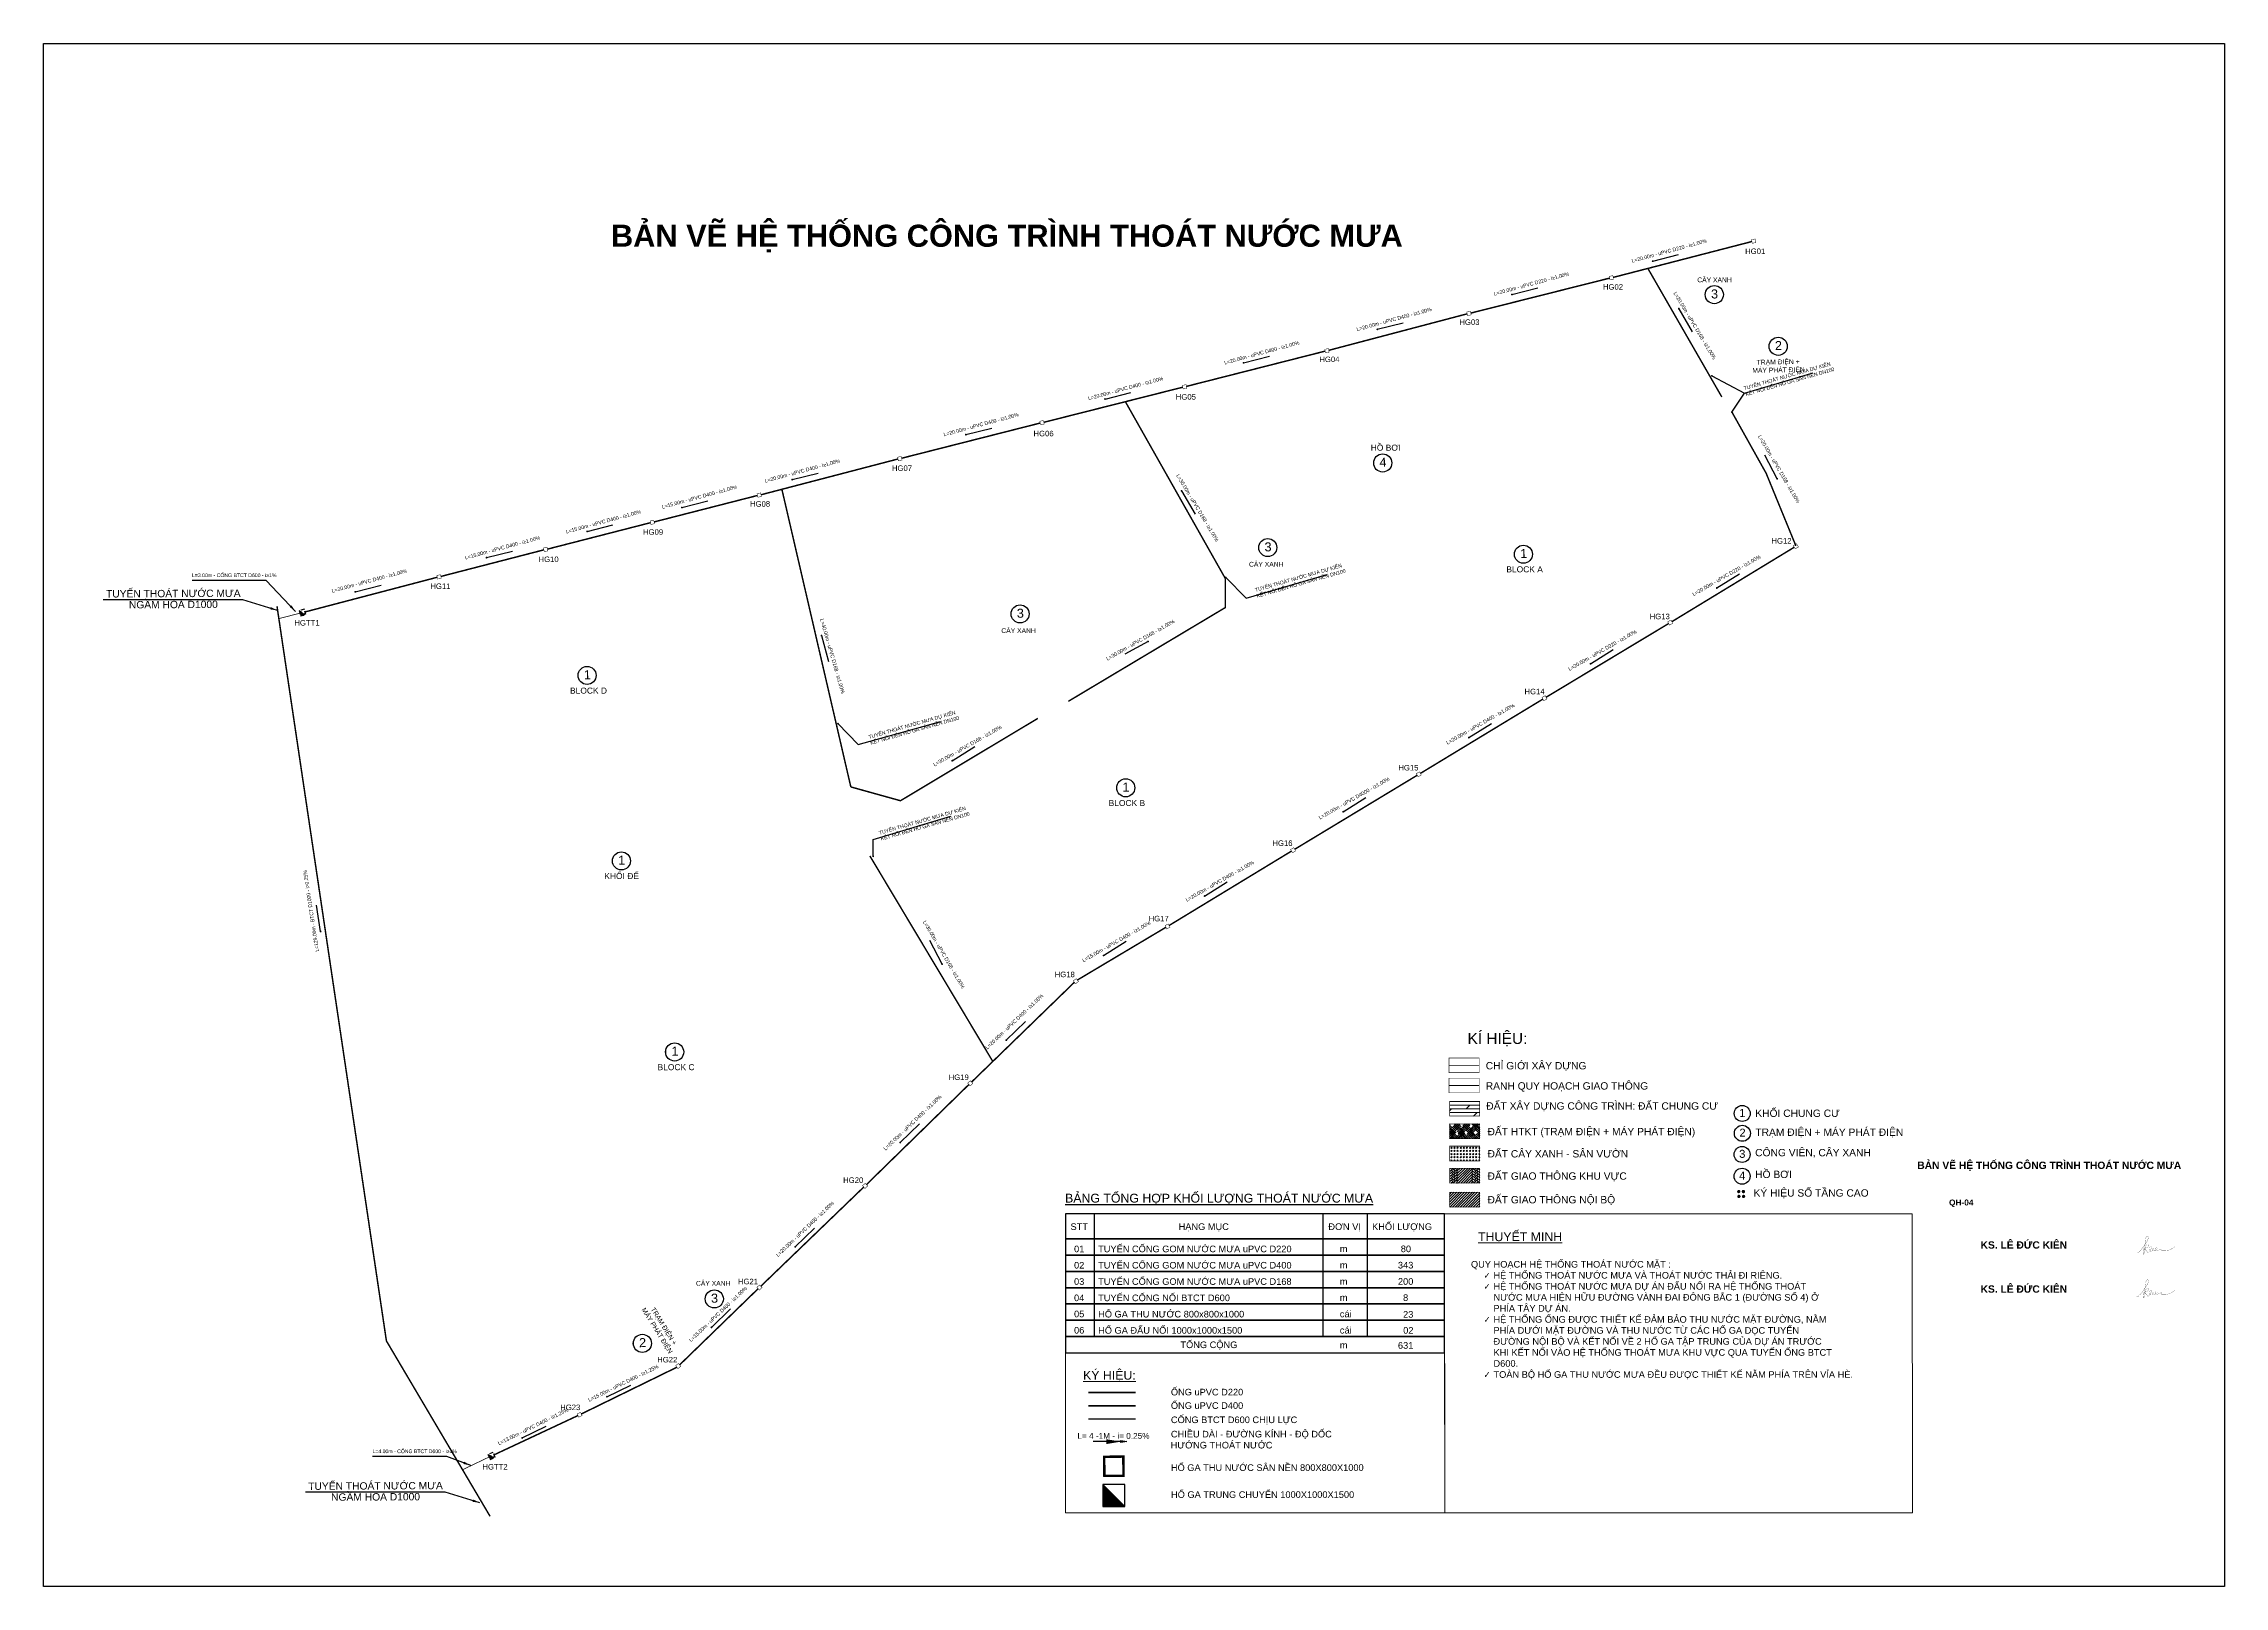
# Model space of a CAD drawing. Header units: metres. Extents: x 612567 to 612864, y 1207716 to 1207926.
import ezdxf
from ezdxf.enums import TextEntityAlignment as Align

# ---------------------------------------------------------------- set-up
doc = ezdxf.new("R2010")
doc.units = ezdxf.units.M
doc.header["$MEASUREMENT"] = 0
doc.set_wipeout_variables(frame=1)
for name, pattern in [('3-1', [4, 3, -1]), ('ACAD_ISO02W100', [15, 12, -3]), ('Dash', [6.35, 3.175, -3.175]), ('DASHDOT', [1, 0.5, -0.25, 0, -0.25]), ('HIDDEN2', [4.7625, 3.175, -1.5875])]:
    doc.linetypes.add(name, pattern=pattern)
for name, color, linetype in [('0-Frame-text', 7, 'Continuous'), ('02-TEXT', 7, 'Continuous'), ('3_Heavy line', 3, 'Continuous'), ('5L', 1, 'Continuous'), ('@.TUYEN TN MƯA', 4, 'DASHDOT'), ('CHU', 7, 'Continuous'), ('GT-MCN', 7, 'Continuous'), ('KHUNG LUI CONG TRINH', 7, 'Continuous'), ('TAD - TEXT', 7, 'Continuous'), ('TT.TAD - LANDMARK', 6, 'Continuous'), ('TT.TAD - LANDSCAPE - HATCH', 254, 'Continuous'), ('XREF-KHUNG A2-Songhong$0$TEXT KHUNG', 7, 'Continuous')]:
    doc.layers.add(name, color=color, linetype=linetype)
for name, color, linetype, lineweight in [('00-HACTH', 8, 'Continuous', 5), ('E-04', 252, '04DH', 5), ('GACH LAT', 8, 'Continuous', 5), ('Level 3', 7, 'Continuous', 0), ('QH', 5, '3-1', 30), ('QH_DAT_Cayxanhhanche', 94, 'ACAD_ISO02W100', 13), ('QH_DAT_CTHTKT_DuongGT', 251, 'ACAD_ISO02W100', 20), ('QH_DAT_CTHTKT_Hatangkhac', 199, 'ACAD_ISO02W100', 9), ('QH_DAT_NO_Nhaochungcu', 40, 'ACAD_ISO02W100', 13), ('QHDH_DAT_CTHTKT_DuongGT_CH', 251, 'ACAD_ISO02W100', 20)]:
    doc.layers.add(name, color=color, linetype=linetype, lineweight=lineweight)
doc.styles.add('arial', font='arial.ttf')
doc.styles.add('Khung ten 25062008$0$arial', font='arialbd.ttf', dxfattribs={"height": 2.5})
doc.styles.get("Standard").update_dxf_attribs({"font": 'arial.ttf'})
doc.styles.add('VNIHC', font='')
doc.styles.add('XREF-KHUNG A2-Songhong$0$XR KHUNG 4TO A0 NOI DAI$0$Khung ten 25062008$0$arial', font='arialbd.ttf', dxfattribs={"height": 2.5})
doc.styles.get('VNIHC').set_extended_font_data('VNI-Helve-Condense')
doc.linetypes.add('04DH', pattern='A,15.184282,-3.785163,0.245393,-3.754607,0.245393,-3.785163,15.184282,-3.88722,["0,4kV",VNIHC,S=6,R=0,X=0,Y=-3],-22.15922', length=68.230723)
doc.linetypes.add('TRACKS', pattern='A,0.15,[130,ltypeshp.shx,S=0.25,R=0,X=0,Y=0],0.15', length=0.3)
doc.dimstyles.get("Standard").update_dxf_attribs({"dimtxt": 0.18, "dimasz": 0.18, "dimexe": 0.18, "dimexo": 0.0625, "dimgap": 0.09, "dimtad": 0, "dimtih": 1, "dimtoh": 1, "dimdec": 4, "dimzin": 0, "dimdsep": 46, "dimtxsty": 'Standard', "dimcen": 0.09, "dimadec": 0, "dimazin": 0, "dimtfac": 1, "dimtdec": 4, "dimtofl": 0, "dimtmove": 0, "dimatfit": 3, "dimfxl": 1, "dimtolj": 1, "dimtzin": 0, "dimarcsym": 0})
doc.dimstyles.new('VQA - Dim Mat Cat GTx2', dxfattribs={"dimtxt": 1, "dimasz": 0.2, "dimexe": 0.2, "dimexo": 0.2, "dimgap": 0.1, "dimtad": 1, "dimdec": 0, "dimzin": 12, "dimtxsty": 'arial', "dimblk": 'ARCHTICK', "dimcen": 1, "dimdle": 0.1, "dimclrd": 256, "dimclre": 256, "dimclrt": 256, "dimadec": 3, "dimazin": 3, "dimtm": 1e-09, "dimtfac": 1, "dimtdec": 0, "dimtix": 1, "dimtmove": 0, "dimatfit": 1, "dimldrblk": 'DOTSMALL', "dimfxl": 1, "dimfxlon": 1, "dimtolj": 1, "dimtzin": 4, "dimlwd": -1, "dimlwe": -1, "dimarcsym": 0})
pattern_1 = [(45, (-613713.7546, -1204723.17035), (-0.176776695297, 0.176776695297), [])]
pattern_2 = [(45, (-194.52898, -2.8142), (0, 0.34745427), [0.7370618, -0.2456873]), (135, (-194.35525, -2.64048), (3e-17, 0.34745427), [0.7370618, -0.2456873])]

msp = doc.modelspace()

# ---------------------------------------------------------------- texts
at = {"layer": '0-Frame-text', "color": 10, "style": 'Khung ten 25062008$0$arial'}
msp.add_text('BẢN VẼ HỆ THỐNG CÔNG TRÌNH THOÁT NƯỚC MƯA ', height=1, dxfattribs=at).set_placement((612839.86, 1207772.33, 174.79), align=Align.CENTER)
msp.add_text('QH-04', height=0.81, dxfattribs=at).set_placement((612827.68, 1207767.77, 5.11), align=Align.MIDDLE_CENTER)
at = {"layer": '0-Frame-text', "color": 10, "insert": (612697.7, 1207900.87), "char_height": 3, "width": 164.2558, "attachment_point": 2, "style": 'Khung ten 25062008$0$arial'}
msp.add_mtext('BẢN VẼ HỆ THỐNG CÔNG TRÌNH THOÁT NƯỚC MƯA', dxfattribs=at)
at = {"layer": 'XREF-KHUNG A2-Songhong$0$TEXT KHUNG', "style": 'XREF-KHUNG A2-Songhong$0$XR KHUNG 4TO A0 NOI DAI$0$Khung ten 25062008$0$arial'}
for p in [(612830.31, 1207761.49), (612830.31, 1207755.49)]:
    msp.add_text('KS. LÊ ĐỨC KIÊN', height=1, dxfattribs=at).set_placement(p)

# ---------------------------------------------------------------- blocks, each defined once
blk = doc.blocks.new('TEN HANG MUC')
at = {"color": 6}
blk.add_wipeout([(2345, 1911), (1660, 2528), (786, 2917), (19, 3016), (-923, 2865), (-1651, 2509), (-2252, 1976), (-2569, 1533), (-2837, 936), (-2949, 453), (-2970, -243), (-2929, -539), (-2770, -1090), (-2597, -1452), (-2206, -1997), (-1798, -2371), (-1275, -2690), (-877, -2847), (-443, -2948), (19, -2984), (679, -2910), (1121, -2774), (1620, -2521), (2070, -2173), (2418, -1785), (2615, -1487), (2815, -1069), (2950, -625), (3019, 16), (2939, 706), (2780, 1190), (2523, 1668)], dxfattribs=at).dxf.layer = '02-TEXT'
at = {"layer": '02-TEXT', "color": 6}
blk.add_circle((19, 16), 3000, dxfattribs=at)
at = {"layer": '02-TEXT', "color": 6, "linetype": 'Continuous', "style": 'arial'}
blk.add_attdef('A', text='', height=3000, dxfattribs=at).set_placement((100, -1243), align=Align.CENTER)
blk = doc.blocks.new('5E45666')
at = {"layer": 'GACH LAT'}
h = blk.add_hatch(dxfattribs=at)
h.set_pattern_fill('AR-HBONE', color=256, scale=0.002418)
h.set_pattern_definition(pattern_2)
h.paths.add_polyline_path([(2.99, 13.91), (1.98, 13.91), (1.98, 11.91), (2.99, 11.91)])
h = blk.add_hatch(dxfattribs=at)
h.set_pattern_fill('AR-HBONE', color=256, scale=0.002418)
h.set_pattern_definition(pattern_2)
h.paths.add_polyline_path([(6.04, 13.91), (5.03, 13.91), (5.03, 11.91), (6.04, 11.91)])
at = {"layer": 'QH_DAT_Cayxanhhanche'}
h = blk.add_hatch(dxfattribs=at)
h.set_pattern_fill('GOST_GLASS', color=256, scale=0.05)
h.set_pattern_definition([(45, (-613713.7546, -1204723.17035), (0.42426406871, 0), [0.25, -0.35]), (45, (-613713.64853, -1204723.17035), (0.42426406871, 0), [0.1, -0.5]), (45, (-613713.7546, -1204723.06428), (0.42426406871, 0), [0.1, -0.5])])
h.paths.add_polyline_path([(6.04, 14.93), (1.93, 14.93), (1.93, 16.94), (6.04, 16.94)])
at = {"layer": 'QH_DAT_CTHTKT_DuongGT', "linetype": 'Continuous'}
h = blk.add_hatch(dxfattribs=at)
h.set_pattern_fill('ANSI31', color=256, scale=2)
h.set_pattern_definition(pattern_1)
h.paths.add_polyline_path([(2.99, 13.91), (2.99, 11.91), (5.03, 11.91), (5.03, 13.91)])
h = blk.add_hatch(dxfattribs=at)
h.set_pattern_fill('ANSI31', color=256, scale=2)
h.set_pattern_definition(pattern_1)
h.paths.add_polyline_path([(1.93, 10.66), (1.93, 8.65), (6.04, 8.65), (6.04, 10.66)])
at = {"layer": 'QH_DAT_CTHTKT_Hatangkhac', "linetype": 'Continuous', "ltscale": 0.01}
h = blk.add_hatch(dxfattribs=at)
h.set_pattern_fill('HOUND', color=256, scale=3, angle=45)
h.set_pattern_definition([(45, (-613713.7546, -1204720.14355), (0.397747564417, 0.662912607362), [3, -1.5]), (135, (-613713.7546, -1204720.14355), (0.397747564417, -0.662912607362), [3, -1.5])])
h.paths.add_polyline_path([(6.04, 17.96), (1.93, 17.96), (1.93, 19.96), (6.04, 19.96)])
at = {"layer": 'QH_DAT_NO_Nhaochungcu', "linetype": 'Continuous'}
h = blk.add_hatch(dxfattribs=at)
h.set_pattern_fill('DOLMIT', color=256, scale=2, style=0)
h.set_pattern_definition([(0, (-613713.7546, -1204721.4754), (0, 0.5), []), (45, (-613713.7546, -1204721.4754), (-0.9999999983, 0.9999999983), [0.7071067812, -1.4142135624])])
h.paths.add_polyline_path([(6.04, 21.04), (1.93, 21.04), (1.93, 23.05), (6.04, 23.05)])
at = {"color": 4, "linetype": 'Continuous', "ltscale": 5, "const_width": 0.227, "elevation": 11.55, "flags": 128}
for points in [[(41.21, 10.77, 1), (41.43, 10.75, 1)], [(41.23, 10.11, 1), (41.45, 10.09, 1)], [(41.84, 10.77, 1), (42.07, 10.75, 1)], [(41.86, 10.1, 1), (42.08, 10.09, 1)]]:
    blk.add_lwpolyline(points, format="xyb", close=True, dxfattribs=at)
at = {"layer": '00-HACTH', "elevation": -0.2}
for points in [[(2.99, 13.85), (2.99, 11.85)], [(5.03, 13.91), (5.03, 11.91)]]:
    blk.add_lwpolyline(points, dxfattribs=at)
at = {"layer": 'KHUNG LUI CONG TRINH', "linetype": 'Dash', "lineweight": 25, "ltscale": 0.1, "const_width": 0.1}
blk.add_lwpolyline([(1.86, 27.94), (5.97, 27.94)], dxfattribs=at)
at = {"layer": 'QH', "linetype": 'ACAD_ISO02W100', "ltscale": 0.1, "const_width": 0.106}
blk.add_lwpolyline([(1.86, 25.2), (5.97, 25.2)], dxfattribs=at)
at = {"layer": 'QH_DAT_Cayxanhhanche', "ltscale": 0.075, "const_width": 0.1}
blk.add_lwpolyline([(6.04, 14.93), (1.93, 14.93), (1.93, 16.94), (6.04, 16.94)], close=True, dxfattribs=at)
at = {"layer": 'QH_DAT_CTHTKT_Hatangkhac', "ltscale": 0.075, "const_width": 0.1, "elevation": 0.2}
blk.add_lwpolyline([(6.04, 17.96), (1.93, 17.96), (1.93, 19.96), (6.04, 19.96)], close=True, dxfattribs=at)
at = {"layer": 'QH_DAT_NO_Nhaochungcu', "linetype": 'HIDDEN2', "ltscale": 0.3, "const_width": 0.1}
blk.add_lwpolyline([(6.04, 21.04), (1.93, 21.04), (1.93, 23.05), (6.04, 23.05)], close=True, dxfattribs=at)
at = {"layer": 'QHDH_DAT_CTHTKT_DuongGT_CH', "ltscale": 0.05, "const_width": 0.1, "elevation": -0.2}
for points in [[(6.04, 11.91), (1.93, 11.91), (1.93, 13.91), (6.04, 13.91)], [(6.04, 8.65), (1.93, 8.65), (1.93, 10.66), (6.04, 10.66)]]:
    blk.add_lwpolyline(points, close=True, dxfattribs=at)
at = {"layer": 'TT.TAD - LANDSCAPE - HATCH', "color": 0, "linetype": 'Continuous', "const_width": 0.0605}
for points in [[(5.97, 26.94), (1.86, 26.94), (1.86, 28.94), (5.97, 28.94)], [(5.97, 24.19), (1.86, 24.19), (1.86, 26.2), (5.97, 26.2)]]:
    blk.add_lwpolyline(points, close=True, dxfattribs=at)
at = {"layer": 'TT.TAD - LANDMARK', "linetype": 'Continuous', "xscale": 0.0003627272727272727, "yscale": 0.0003627272727272727, "zscale": 0.0003627272727272727, "rotation": 0.8617172174704556}
for p, values in [((41.78, 21.38, 11.55), {'A': '1'}), ((41.76, 15.8, 11.55), {'A': '3'})]:
    blk.add_blockref('TEN HANG MUC', p, dxfattribs=at).add_auto_attribs(values)
at = {"layer": 'TAD - TEXT', "linetype": 'Continuous', "ltscale": 5, "style": 'arial'}
for s, p in [('CHỈ GIỚI XÂY DỰNG', (6.86, 27.39)), ('RANH QUY HOẠCH GIAO THÔNG', (6.86, 24.64)), ('ĐẤT HTKT (TRẠM ĐIỆN + MÁY PHÁT ĐIỆN)', (7.1, 18.42)), ('ĐẤT CÂY XANH - SÂN VƯỜN', (7.1, 15.4, -0.2)), ('ĐẤT GIAO THÔNG KHU VỰC', (7.1, 12.37, -0.2)), ('ĐẤT GIAO THÔNG NỘI BỘ', (7.1, 9.15, -0.2)), ('KÝ HIỆU SỐ TẦNG CAO', (43.33, 10.07, 11.55))]:
    blk.add_text(s, height=1, dxfattribs=at).set_placement(p)
at = {"layer": 'TAD - TEXT', "linetype": 'Continuous', "ltscale": 5, "attachment_point": 1, "style": 'arial'}
for s, insert, char_height, width in [('KÍ HIỆU: ', (4.38, 32.35), 1.5, 30.7682), ('ĐẤT XÂY DỰNG CÔNG TRÌNH: ĐẤT CHUNG CƯ ', (6.93, 22.91), 1, 33.6819)]:
    blk.add_mtext(s, dxfattribs=dict(at, insert=insert, char_height=char_height, width=width))
at = {"layer": 'TAD - TEXT', "linetype": 'Continuous', "ltscale": 5, "style": 'arial'}
for s, p in [('KHỐI CHUNG CƯ', (43.57, 20.92, 11.55)), ('CÔNG VIÊN, CÂY XANH', (43.55, 15.56, 11.55))]:
    blk.add_text(s, height=1, dxfattribs=at).set_placement(p)
at = {"layer": 'TT.TAD - LANDMARK', "linetype": 'Continuous', "xscale": 0.0003627272727272727, "yscale": 0.0003627272727272727, "zscale": 0.0003627272727272727, "rotation": 0.8617172174704556}
for p, values in [((41.8, 18.68, 11.55), {'A': '2'}), ((41.76, 12.84, 11.55), {'A': '4'})]:
    blk.add_blockref('TEN HANG MUC', p, dxfattribs=at).add_auto_attribs(values)
at = {"layer": 'TAD - TEXT', "linetype": 'Continuous', "ltscale": 5, "style": 'arial'}
for s, p in [('TRẠM ĐIỆN + MÁY PHÁT ĐIỆN', (43.58, 18.34, 11.55)), ('HỒ BƠI', (43.55, 12.6, 11.55))]:
    blk.add_text(s, height=1, dxfattribs=at).set_placement(p)
blk = doc.blocks.new('_ARCHTICK')
at = {"color": 0, "linetype": 'ByBlock', "const_width": 0.3}
blk.add_lwpolyline([(-0.5, -0.5), (0.5, 0.5)], dxfattribs=at)
blk = doc.blocks.new('fbf')
at = {"layer": 'TT.TAD - LANDMARK', "linetype": 'Continuous', "xscale": 0.0004103999999999999, "yscale": 0.0004103999999999999, "zscale": 0.0004103999999999999, "rotation": 0.8617172174704556}
for p, values in [((614221.7, 1204898.75), {'A': '3'}), ((614230.4, 1204891.72, 98), {'A': '2'}), ((614176.54, 1204875.84, 98), {'A': '4'}), ((614160.89, 1204864.32), {'A': '3'}), ((614195.71, 1204863.42, 98), {'A': '1'}), ((614127.16, 1204855.29), {'A': '3'}), ((614068.19, 1204846.92, 0), {'A': '1'}), ((614141.54, 1204831.62, 98), {'A': '1'}), ((614072.86, 1204821.67), {'A': '1'}), ((614080.11, 1204795.66), {'A': '1'}), ((614085.51, 1204762.05), {'A': '3'}), ((614075.71, 1204756, 98), {'A': '2'})]:
    blk.add_blockref('TEN HANG MUC', p, dxfattribs=at).add_auto_attribs(values)
at = {"layer": 'TAD - TEXT', "linetype": 'Continuous', "ltscale": 5, "style": 'arial'}
for s, height, p in [('CÂY XANH', 0.657, (614219.39, 1204900.44, 78.4)), ('HỒ BƠI', 0.821, (614174.92, 1204877.52, 98)), ('CÂY XANH', 0.657, (614158.34, 1204861.73, 78.4)), ('BLOCK A', 0.821, (614193.39, 1204860.96, 98)), ('CÂY XANH', 0.657, (614124.61, 1204852.7, 78.4)), ('BLOCK D', 0.821, (614065.87, 1204844.45, 0)), ('BLOCK B', 0.821, (614139.22, 1204829.15, 98)), ('KHỐI ĐẾ', 0.821, (614070.54, 1204819.21)), ('BLOCK C', 0.821, (614077.79, 1204793.19)), ('CÂY XANH', 0.657, (614083.02, 1204763.85, 78.4))]:
    blk.add_text(s, height=height, dxfattribs=at).set_placement(p)
at = {"layer": 'TAD - TEXT', "char_height": 0.6566, "width": 13.0364, "attachment_point": 1, "style": 'arial'}
for insert, rotation in [((614223.84, 1204889.81, 78.4), 1.0497), ((614075.47, 1204764.09, 78.4), 301.8646)]:
    blk.add_mtext('\\pi3.63656;TRẠM ĐIỆN +\\P\\pi3.02202;MÁY PHÁT ĐIỆN', dxfattribs=dict(at, insert=insert, rotation=rotation))
blk = doc.blocks.new('Hệ thống thoát nước mưa')
at = {"layer": '@.TUYEN TN MƯA'}
h = blk.add_hatch(color=5, dxfattribs=at)
h.dxf.hatch_style = 1
h.paths.add_polyline_path([(612602.22, 1207847.79), (612601.31, 1207848.34), (612601.5, 1207847.61)])
h = blk.add_hatch(color=5, dxfattribs=at)
h.dxf.hatch_style = 1
h.paths.add_polyline_path([(612628.01, 1207733.08), (612627.02, 1207733.46), (612627.32, 1207732.78)])
at = {"layer": '@.TUYEN TN MƯA', "color": 4, "const_width": 0.2, "flags": 128}
for points in [[(612799.17, 1207898.58), (612780.29, 1207893.7)], [(612779.8, 1207893.6), (612760.89, 1207888.84)], [(612795.07, 1207877.42), (612785, 1207894.92)], [(612796.45, 1207875.36), (612801.11, 1207867.03), (612805.16, 1207857.15)], [(612804.94, 1207856.97), (612788.26, 1207846.83)], [(612787.83, 1207846.58), (612771.13, 1207836.54)]]:
    blk.add_lwpolyline(points, dxfattribs=at)
at = {"layer": '@.TUYEN TN MƯA', "color": 4, "linetype": 'ByBlock', "ltscale": 0.5, "const_width": 0.0635, "flags": 128}
for points in [[(612799.6, 1207898.93), (612799.11, 1207898.83), (612799.22, 1207898.34), (612799.71, 1207898.44)], [(612780.23, 1207893.94), (612779.75, 1207893.84), (612779.85, 1207893.35), (612780.34, 1207893.46)], [(612760.83, 1207889.09), (612760.34, 1207888.98), (612760.45, 1207888.49), (612760.94, 1207888.6)], [(612741.49, 1207884.01), (612741, 1207883.91), (612741.1, 1207883.42), (612741.59, 1207883.52)], [(612722.1, 1207879.1), (612721.61, 1207879), (612721.71, 1207878.51), (612722.2, 1207878.61)], [(612702.68, 1207874.22), (612702.19, 1207874.11), (612702.29, 1207873.62), (612702.78, 1207873.73)], [(612683.31, 1207869.33), (612682.82, 1207869.22), (612682.93, 1207868.73), (612683.42, 1207868.84)], [(612664.17, 1207864.36), (612663.68, 1207864.26), (612663.78, 1207863.77), (612664.27, 1207863.87)], [(612649.61, 1207860.66), (612649.12, 1207860.55), (612649.23, 1207860.07), (612649.72, 1207860.17)], [(612805.25, 1207857.44), (612804.81, 1207857.19), (612805.06, 1207856.75), (612805.5, 1207857)], [(612635.08, 1207856.96), (612634.59, 1207856.86), (612634.7, 1207856.37), (612635.19, 1207856.47)], [(612620.56, 1207853.23), (612620.07, 1207853.13), (612620.18, 1207852.64), (612620.67, 1207852.74)], [(612788.14, 1207847.05), (612787.7, 1207846.8), (612787.95, 1207846.37), (612788.39, 1207846.62)], [(612771.01, 1207836.76), (612770.57, 1207836.51), (612770.82, 1207836.07), (612771.26, 1207836.32)], [(612753.9, 1207826.4), (612753.46, 1207826.15), (612753.71, 1207825.72), (612754.14, 1207825.97)], [(612736.77, 1207816.07), (612736.34, 1207815.82), (612736.59, 1207815.38), (612737.02, 1207815.63)], [(612719.67, 1207805.69), (612719.24, 1207805.45), (612719.49, 1207805.01), (612719.92, 1207805.26)], [(612706.75, 1207797.95), (612707.05, 1207797.55), (612707.45, 1207797.84), (612707.15, 1207798.25)], [(612692.7, 1207783.65), (612693.07, 1207783.98), (612692.73, 1207784.35), (612692.37, 1207784.02)], [(612678.38, 1207769.69), (612678.75, 1207770.02), (612678.41, 1207770.39), (612678.04, 1207770.05)], [(612663.99, 1207755.85), (612664.36, 1207756.18), (612664.02, 1207756.55), (612663.65, 1207756.22)], [(612652.97, 1207745.86), (612652.59, 1207745.54), (612652.91, 1207745.15), (612653.29, 1207745.47)], [(612639.64, 1207739.21), (612639.18, 1207739), (612639.39, 1207738.55), (612639.85, 1207738.76)]]:
    blk.add_lwpolyline(points, close=True, dxfattribs=at)
at = {"layer": '@.TUYEN TN MƯA', "color": 4, "ltscale": 2, "const_width": 0.2, "flags": 128}
for points in [[(612760.4, 1207888.74), (612741.54, 1207883.77)], [(612741.05, 1207883.66), (612722.15, 1207878.86)], [(612721.66, 1207878.75), (612702.73, 1207873.97)], [(612713.84, 1207876.78), (612727.46, 1207852.7)], [(612702.24, 1207873.87), (612683.37, 1207869.08)], [(612682.88, 1207868.98), (612664.22, 1207864.11)], [(612663.73, 1207864.01), (612649.66, 1207860.41)], [(612667.06, 1207864.86), (612676.45, 1207824.34)], [(612649.18, 1207860.31), (612635.14, 1207856.71)], [(612634.65, 1207856.61), (612620.62, 1207852.99)], [(612620.13, 1207852.88), (612602.13, 1207848.16)], [(612727.46, 1207852.7), (612727.46, 1207848.76), (612706.07, 1207835.99)], [(612676.45, 1207824.34), (612683.21, 1207822.46), (612701.92, 1207833.67)], [(612770.7, 1207836.29), (612754.02, 1207826.18)], [(612753.59, 1207825.93), (612736.9, 1207815.85)], [(612679.04, 1207814.95), (612695.79, 1207786.96)], [(612736.46, 1207815.6), (612719.8, 1207805.48)], [(612719.36, 1207805.23), (612707.3, 1207798.05)], [(612706.9, 1207797.75), (612692.9, 1207784.17)], [(612692.53, 1207783.83), (612678.58, 1207770.21)], [(612678.21, 1207769.87), (612664.19, 1207756.37)], [(612663.82, 1207756.03), (612653.13, 1207745.66)], [(612652.75, 1207745.34), (612639.74, 1207738.98)], [(612639.29, 1207738.77), (612627.86, 1207733.42)]]:
    blk.add_lwpolyline(points, dxfattribs=at)
at = {"layer": '@.TUYEN TN MƯA', "linetype": 'Continuous', "const_width": 0.2, "flags": 128}
blk.add_lwpolyline([(612598.3, 1207848.94), (612613.2, 1207748.93), (612627.32, 1207725.05)], dxfattribs=at)
at = {"layer": '@.TUYEN TN MƯA'}
for points in [[(612601.31, 1207848.34), (612601.5, 1207847.61), (612602.22, 1207847.79), (612602.04, 1207848.52)], [(612627.02, 1207733.46), (612627.32, 1207732.78), (612628.01, 1207733.08), (612627.71, 1207733.76)]]:
    blk.add_lwpolyline(points, close=True, dxfattribs=at)
at = {"layer": '@.TUYEN TN MƯA', "color": 1, "linetype": 'TRACKS', "const_width": 0.1, "flags": 128}
for points in [[(612601.4, 1207847.98), (612598.55, 1207847.25)], [(612627.17, 1207733.12), (612623.57, 1207731.39)]]:
    blk.add_lwpolyline(points, dxfattribs=at)
at = {"layer": '@.TUYEN TN MƯA', "flags": 128}
for points in [[(612601.31, 1207848.34), (612602.22, 1207847.79)], [(612627.02, 1207733.46), (612628.01, 1207733.08)]]:
    blk.add_lwpolyline(points, dxfattribs=at)
at = {"layer": '@.TUYEN TN MƯA', "style": 'arial'}
for s, p in [('HG01', (612798.25, 1207896.88)), ('HG02', (612778.88, 1207892.03)), ('HG03', (612759.33, 1207887.23)), ('HG04', (612740.26, 1207882.17)), ('HG05', (612720.71, 1207877.06)), ('HG06', (612701.33, 1207872.07)), ('HG07', (612682.05, 1207867.35)), ('HG08', (612662.72, 1207862.49)), ('HG09', (612648.15, 1207858.66)), ('HG12', (612801.83, 1207857.46)), ('HG10', (612633.92, 1207854.95)), ('HG11', (612619.19, 1207851.28)), ('HG13', (612785.25, 1207847.17)), ('HG14', (612768.2, 1207836.95)), ('HG15', (612751.02, 1207826.58)), ('HG16', (612733.87, 1207816.31)), ('HG17', (612717.01, 1207806.04)), ('HG18', (612704.22, 1207798.44)), ('HG19', (612689.78, 1207784.44)), ('HG20', (612675.41, 1207770.44)), ('HG21', (612661.07, 1207756.64)), ('HG22', (612650.08, 1207746)), ('HG23', (612636.87, 1207739.51))]:
    blk.add_text(s, height=0.75, dxfattribs=at).set_placement(p)
at = {"layer": '@.TUYEN TN MƯA', "color": 10, "linetype": 'TRACKS', "style": 'arial'}
for s, p in [('HGTT1', (612600.66, 1207846.3)), ('HGTT2', (612626.28, 1207731.42))]:
    blk.add_text(s, height=0.75, dxfattribs=at).set_placement(p)
at = {"layer": '@.TUYEN TN MƯA', "color": 4, "char_height": 0.5, "attachment_point": 1, "style": 'arial'}
for s, insert, width, rotation in [('{\\W0.8;L=20.00m - uPVC D220 - i≥1.00%}', (612782.74, 1207896.18), 9.4756, 15.1622), ('{\\W0.8;L=20.00m - uPVC D220 - i≥1.00%}', (612763.97, 1207891.69), 9.4756, 15.1622), ('{\\W0.8;L=20.00m - uPVC D168 - i≥1.00%}', (612788.88, 1207891.79), 9.4756, 300.9903), ('{\\W0.8;L=20.00m - uPVC D400 - i≥1.00%}', (612745.27, 1207886.86), 9.4756, 15.1622), ('{\\W0.8;L=20.00m - uPVC D400 - i≥1.00%}', (612727.25, 1207882.31), 9.4756, 15.1622), ('{\\W0.8;TUYẾN THOÁT NƯỚC MƯA DỰ KIẾN KẾT NỐI ĐẾN HỐ GA SÂN NỀN DN100}', (612798, 1207878.82), 10.057, 15.9684), ('{\\W0.8;L=20.00m - uPVC D400 - i≥1.00%}', (612708.71, 1207877.45), 9.4756, 15.1622), ('{\\W0.8;L=20.00m - uPVC D400 - i≥1.00%}', (612689.03, 1207872.54), 9.4756, 15.1622), ('{\\W0.8;L=20.00m - uPVC D168 - i≥1.00%}', (612800.4, 1207872.29), 9.4756, 300.3538), ('{\\W0.8;L=20.00m - uPVC D400 - i≥1.00%}', (612664.69, 1207866.23), 9.4756, 15.1622), ('{\\W0.8;L=30.00m - uPVC D168 - i≥1.00%}', (612721.16, 1207866.98), 9.4756, 300.9903), ('{\\W0.8;L=15.00m - uPVC D400 - i≥1.00%}', (612650.67, 1207862.68), 9.4756, 15.1622), ('{\\W0.8;L=15.00m - uPVC D400 - i≥1.00%}', (612637.59, 1207859.31), 9.4756, 15.1622), ('{\\W0.8;L=15.00m - uPVC D400 - i≥1.00%}', (612623.85, 1207855.77), 9.4756, 15.1622), ('{\\W0.8;L=20.00m - uPVC D220 - i≥1.00%}', (612790.99, 1207850.74), 9.4756, 29.561), ('{\\W0.8;L=20.00m - uPVC D400 - i≥1.00%}', (612605.71, 1207851.25), 9.4756, 15.1622), ('{\\W0.8;TUYẾN THOÁT NƯỚC MƯA DỰ KIẾN KẾT NỐI ĐẾN HỐ GA SÂN NỀN DN100}', (612731.44, 1207851.37), 10.057, 15.9684), ('{\\W0.8;L=40.00m - uPVC D168 - i≥1.00%}', (612672.73, 1207847.3), 9.4756, 285.9684), ('{\\W0.8;L=30.00m - uPVC D168 - i≥1.00%}', (612711.16, 1207841.95), 9.4756, 29.561), ('{\\W0.8;L=20.00m - uPVC D220 - i≥1.00%}', (612774.09, 1207840.56), 9.4756, 29.561), ('{\\W0.8;TUYẾN THOÁT NƯỚC MƯA DỰ KIẾN KẾT NỐI ĐẾN HỐ GA SÂN NỀN DN100}', (612678.81, 1207831.36), 10.057, 15.9684), ('{\\W0.8;L=20.00m - uPVC D400 - i≥1.00%}', (612757.47, 1207830.51), 9.4756, 29.561), ('{\\W0.8;L=30.00m - uPVC D168 - i≥1.00%}', (612687.61, 1207827.55), 9.4756, 29.561), ('{\\W0.8;L=20.00m - uPVC D4000 - i≥1.00%}', (612740.11, 1207820.32), 9.4756, 29.561), ('{\\W0.8;TUYẾN THOÁT NƯỚC MƯA DỰ KIẾN KẾT NỐI ĐẾN HỐ GA SÂN NỀN DN100}', (612680.23, 1207818.31), 10.057, 15.9684), ('{\\W0.8;L=20.00m - uPVC D400 - i≥1.00%}', (612721.98, 1207809.13), 9.4756, 29.561), ('\\pt14;{\\W0.9;L=129.00m - BTCT D1000 - i>0.25%}', (612603.52, 1207801.89), 14.4533, 98.5897), ('{\\W0.8;L=30.00m - uPVC D168 - i≥1.00%}', (612686.67, 1207806.21), 9.4756, 300.3538), ('{\\W0.8;L=15.00m - uPVC D400 - i≥1.00%}', (612707.89, 1207800.9), 9.4756, 29.561), ('{\\W0.8;L=20.00m - uPVC D400 - i≥1.00%}', (612694.71, 1207788.94), 9.4756, 43.5058), ('{\\W0.8;L=20.00m - uPVC D400 - i≥1.00%}', (612680.85, 1207775.18), 9.4756, 43.5058), ('{\\W0.8;L=20.00m - uPVC D400 - i≥1.00%}', (612666.2, 1207760.7), 9.4756, 43.5058), ('{\\W0.8;L=15.00m - uPVC D400 - i≥1.00%}', (612654.35, 1207749.12), 9.4756, 43.5058), ('{\\W0.8;L=15.00m - uPVC D400 - i≥1.25%}', (612640.61, 1207741.09), 9.4756, 26.0679), ('{\\W0.8;L=13.00m - uPVC D400 - i≥1.25%}', (612628.32, 1207735.17), 9.4756, 26.0679)]:
    blk.add_mtext(s, dxfattribs=dict(at, insert=insert, width=width, rotation=rotation))
at = {"layer": '@.TUYEN TN MƯA', "color": 1, "char_height": 0.5, "width": 10.4208, "attachment_point": 1, "style": 'arial'}
for s, insert in [('{\\W0.8;L=3.00m - CỐNG BTCT D600 - i≥1%}', (612586.73, 1207853.4)), ('{\\W0.8;L=4.00m - CỐNG BTCT D600 - i≥1%}', (612611.31, 1207734.15))]:
    blk.add_mtext(s, dxfattribs=dict(at, insert=insert))
at = {"layer": '@.TUYEN TN MƯA', "color": 7, "char_height": 1, "width": 19.2617, "attachment_point": 5, "rotation": 0.2903, "line_spacing_factor": 0.9, "style": 'arial'}
for insert in [(612584.18, 1207849.91), (612611.72, 1207728.44)]:
    blk.add_mtext('TUYẾN THOÁT NƯỚC MƯA\\PNGẦM HÓA D1000', dxfattribs=dict(at, insert=insert))
at = {"layer": '@.TUYEN TN MƯA', "linetype": 'Continuous'}
for points, override in [([(612785.66, 1207895.91), (612789.18, 1207896.81)], {"dimasz": 1, "dimgap": 0.1, "dimtad": 0}), ([(612766.49, 1207891.36), (612770.01, 1207892.26)], {"dimasz": 1, "dimgap": 0.1, "dimtad": 0}), ([(612748.15, 1207886.63), (612751.67, 1207887.52)], {"dimasz": 1, "dimgap": 0.1, "dimtad": 0}), ([(612789.22, 1207889.44), (612791.05, 1207886.29)], {"dimasz": 1, "dimgap": 0.1, "dimtad": 0}), ([(612729.93, 1207882.07), (612733.45, 1207882.97)], {"dimasz": 1, "dimgap": 0.1, "dimtad": 0}), ([(612793.72, 1207880.29), (612798.14, 1207877.96), (612807.5, 1207880.69)], {"dimasz": 1, "dimtad": 0}), ([(612796.45, 1207875.36), (612798.14, 1207877.96), (612807.5, 1207880.69)], {"dimasz": 1, "dimtad": 0}), ([(612711.07, 1207877.14), (612714.59, 1207878.04)], {"dimasz": 1, "dimgap": 0.1, "dimtad": 0}), ([(612692.12, 1207872.29), (612695.64, 1207873.19)], {"dimasz": 1, "dimgap": 0.1, "dimtad": 0}), ([(612802.61, 1207866.29), (612800.92, 1207869.51)], {"dimasz": 1, "dimgap": 0.1, "dimtad": 0}), ([(612668.47, 1207866.17), (612672, 1207867.07)], {"dimasz": 1, "dimgap": 0.1, "dimtad": 0}), ([(612721.5, 1207864.63), (612723.33, 1207861.49)], {"dimasz": 1, "dimgap": 0.1, "dimtad": 0}), ([(612653.44, 1207862.37), (612656.96, 1207863.26)], {"dimasz": 1, "dimgap": 0.1, "dimtad": 0}), ([(612640.53, 1207859.12), (612644.05, 1207860.01)], {"dimasz": 1, "dimgap": 0.1, "dimtad": 0}), ([(612626.84, 1207855.55), (612630.36, 1207856.45)], {"dimasz": 1, "dimgap": 0.1, "dimtad": 0}), ([(612608.96, 1207850.9), (612612.49, 1207851.8)], {"dimasz": 1, "dimgap": 0.1, "dimtad": 0}), ([(612727.51, 1207852.86), (612730.29, 1207850.04), (612741.3, 1207853.25)], {"dimasz": 1, "dimtad": 0}), ([(612794.39, 1207851.42), (612797.47, 1207853.35)], {"dimasz": 1, "dimgap": 0.1, "dimtad": 0}), ([(612672.45, 1207844.94), (612673.4, 1207841.43)], {"dimasz": 1, "dimgap": 0.1, "dimtad": 0}), ([(612716.94, 1207844.14), (612713.75, 1207842.4)], {"dimasz": 1, "dimgap": 0.1, "dimtad": 0}), ([(612777.19, 1207841.11), (612780.27, 1207843.04)], {"dimasz": 1, "dimgap": 0.1, "dimtad": 0}), ([(612674.7, 1207832.95), (612677.47, 1207830.13), (612688.72, 1207833.25)], {"dimasz": 1, "dimtad": 0}), ([(612760.61, 1207831.05), (612763.69, 1207832.99)], {"dimasz": 1, "dimgap": 0.1, "dimtad": 0}), ([(612690.26, 1207827.91), (612693.34, 1207829.84)], {"dimasz": 1, "dimgap": 0.1, "dimtad": 0}), ([(612743.5, 1207820.96), (612746.58, 1207822.89)], {"dimasz": 1, "dimgap": 0.1, "dimtad": 0}), ([(612679.49, 1207814.9), (612679.48, 1207817.16), (612690.06, 1207820.34)], {"dimasz": 1, "dimtad": 0}), ([(612724.63, 1207809.49), (612727.71, 1207811.42)], {"dimasz": 1, "dimgap": 0.1, "dimtad": 0}), ([(612604.24, 1207804.66), (612603.67, 1207808.25)], {"dimasz": 1, "dimgap": 0.1, "dimtad": 0}), ([(612688.88, 1207800.21), (612687.19, 1207803.43)], {"dimasz": 1, "dimgap": 0.1, "dimtad": 0}), ([(612710.87, 1207801.4), (612713.95, 1207803.33)], {"dimasz": 1, "dimgap": 0.1, "dimtad": 0}), ([(612697.62, 1207789.86), (612700.23, 1207792.4)], {"dimasz": 1, "dimgap": 0.1, "dimtad": 0}), ([(612683.18, 1207775.93), (612685.79, 1207778.46)], {"dimasz": 1, "dimgap": 0.1, "dimtad": 0}), ([(612668.89, 1207761.74), (612671.5, 1207764.27)], {"dimasz": 1, "dimgap": 0.1, "dimtad": 0}), ([(612657.46, 1207750.77), (612660.07, 1207753.3)], {"dimasz": 1, "dimgap": 0.1, "dimtad": 0}), ([(612643.24, 1207741.33), (612646.51, 1207742.92)], {"dimasz": 1, "dimgap": 0.1, "dimtad": 0}), ([(612631.69, 1207735.72), (612634.96, 1207737.31)], {"dimasz": 1, "dimgap": 0.1, "dimtad": 0})]:
    blk.add_leader(points, dimstyle='VQA - Dim Mat Cat GTx2', override=override, dxfattribs=at)
at = {"layer": '@.TUYEN TN MƯA', "color": 7, "linetype": 'Continuous'}
for points, override in [([(612600.83, 1207848.22), (612596.84, 1207852.46), (612586.73, 1207852.46)], {"dimasz": 1}), ([(612598.37, 1207848.37), (612593.66, 1207849.8), (612574.63, 1207849.8)], {"dimasz": 1, "dimgap": 0.09, "dimtad": 0}), ([(612624.68, 1207731.98), (612621.43, 1207733.21), (612611.31, 1207733.21)], {"dimasz": 1}), ([(612625.91, 1207726.9), (612621.2, 1207728.33), (612602.17, 1207728.33)], {"dimasz": 1, "dimgap": 0.09, "dimtad": 0})]:
    blk.add_leader(points, dimstyle='Standard', override=override, dxfattribs=at)

# ---------------------------------------------------------------- linework, layer by layer
at = {"layer": '3_Heavy line', "color": 160, "linetype": 'Continuous', "const_width": 0.0252, "flags": 128}
for points in [[(612851.59, 1207760.88, 0.044334), (612851.85, 1207761, 0.075255), (612851.98, 1207761.11, 0.004913), (612852.17, 1207761.33, 0.018079), (612852.22, 1207761.39, 0.002496), (612852.44, 1207761.69, 0.006902), (612852.52, 1207761.8, 0.001748), (612852.6, 1207761.92, -0.00117), (612852.73, 1207762.11, -0.007074), (612852.85, 1207762.28, 0.006492), (612852.98, 1207762.47, 0.051453), (612853.04, 1207762.57, 0.025534), (612853.12, 1207762.8, 0.058303), (612853.15, 1207762.95, 0.064226), (612853.14, 1207763.08, 0.108536), (612853.09, 1207763.18, 0.245903), (612853.05, 1207763.2, 0.152752), (612853, 1207763.19, 0.0745), (612852.93, 1207763.12, 0.043187), (612852.84, 1207762.98, 0.078272), (612852.81, 1207762.89, 0.018115), (612852.79, 1207762.71, -0.017687), (612852.77, 1207762.53, -0.000619), (612852.68, 1207761.96, -0.002945), (612852.66, 1207761.84, -0.000393), (612852.62, 1207761.63, 0.000329), (612852.58, 1207761.38, 0.000886), (612852.54, 1207761.16, 0.001568), (612852.52, 1207761.03, 0.022704), (612852.51, 1207760.99, 0.005447), (612852.5, 1207760.84, 0.021671), (612852.5, 1207760.77, 0.058331), (612852.51, 1207760.74, 0.540144), (612852.53, 1207760.74, 0.088891), (612852.58, 1207760.8, 0.022371), (612852.61, 1207760.84, 0.028919), (612852.62, 1207760.88, 0.026107), (612852.65, 1207760.99, 0.008418), (612852.72, 1207761.32, 0.022579), (612852.76, 1207761.55, -0.024923), (612852.79, 1207761.76, -0.058548), (612852.83, 1207761.88, -0.07425), (612852.88, 1207761.97, -0.111851), (612852.93, 1207762, -0.070368), (612853.03, 1207762.03, -0.090912), (612853.12, 1207762.02, -0.180783), (612853.16, 1207761.99, -0.137714), (612853.18, 1207761.95, -0.077158), (612853.17, 1207761.87, -0.067829), (612853.13, 1207761.76, -0.095257), (612853.08, 1207761.7, -0.048865), (612852.96, 1207761.63, -0.020099), (612852.67, 1207761.5, -0.038098), (612852.5, 1207761.44, 0.107022), (612852.45, 1207761.41, 1.011043), (612852.5, 1207761.35, -0.27021), (612852.66, 1207761.37, -0.0336), (612852.79, 1207761.31, -0.069961), (612852.85, 1207761.27, -0.02544), (612852.89, 1207761.22, -0.010409), (612853, 1207761.09, -0.043018), (612853.04, 1207761.02, 0.068903), (612853.08, 1207760.97, 0.26305), (612853.11, 1207760.96, 0.106516), (612853.19, 1207761, 0.080478), (612853.29, 1207761.1, 0.022349), (612853.57, 1207761.54, 0.009673), (612853.66, 1207761.69, 0.073376), (612853.66, 1207761.71, 0.330784), (612853.66, 1207761.72, 0.040621), (612853.59, 1207761.75, 0.468883), (612853.35, 1207761.6, 0.213065), (612853.49, 1207761.09, 0.022161), (612853.54, 1207761.04, 0.245558), (612853.55, 1207761.04, 0.153085), (612853.56, 1207761.05, 0.018529), (612853.66, 1207761.16, 0.161373), (612853.77, 1207761.42, -0.415065), (612853.86, 1207761.5, -0.115323), (612853.89, 1207761.49, -0.084868), (612853.91, 1207761.47, -0.351259), (612853.91, 1207761.37, 0.241621), (612853.89, 1207761.23, 0.030708), (612853.91, 1207761.18, 0.244647), (612853.92, 1207761.17, 0.153965), (612853.94, 1207761.17, 0.037462), (612854.02, 1207761.22, 0.017021), (612854.14, 1207761.3, 0.01288), (612854.29, 1207761.42, 0.024258), (612854.36, 1207761.48, 0.04155), (612854.39, 1207761.52, 0.454416), (612854.38, 1207761.57, 0.161541), (612854.26, 1207761.59, 0.092631), (612854.19, 1207761.56, 0.133223), (612854.15, 1207761.53, 0.058382), (612854.13, 1207761.48, 0.031134), (612854.11, 1207761.39, 0.058644), (612854.1, 1207761.27, 0.126809), (612854.12, 1207761.21, 0.220272), (612854.19, 1207761.17, 0.129804), (612854.32, 1207761.19, 0.005531), (612854.47, 1207761.25, -0.006149), (612854.59, 1207761.3, -0.00073), (612854.72, 1207761.36, 0.000893), (612854.83, 1207761.4, 0.033207), (612854.89, 1207761.43, -0.045321), (612854.93, 1207761.44, -0.383917), (612854.94, 1207761.44, -0.063368), (612854.97, 1207761.35, -0.28021), (612854.94, 1207761.27, 0.582091), (612854.95, 1207761.21, 0.049358), (612854.98, 1207761.2, 0.01824), (612855.07, 1207761.19, 0.014364), (612855.1, 1207761.19, 0.002033), (612855.31, 1207761.19, 0.101755), (612856.04, 1207761.32, 0.089783), (612856.75, 1207761.76)], [(612851.59, 1207754.92, 0.044334), (612851.85, 1207755.05, 0.075255), (612851.98, 1207755.16, 0.004913), (612852.17, 1207755.38, 0.018079), (612852.22, 1207755.44, 0.002496), (612852.44, 1207755.74, 0.006902), (612852.52, 1207755.85, 0.001748), (612852.6, 1207755.97, -0.00117), (612852.73, 1207756.16, -0.007074), (612852.85, 1207756.33, 0.006492), (612852.98, 1207756.52, 0.051453), (612853.04, 1207756.62, 0.025534), (612853.12, 1207756.85, 0.058303), (612853.15, 1207757, 0.064226), (612853.14, 1207757.13, 0.108536), (612853.09, 1207757.23, 0.245903), (612853.05, 1207757.25, 0.152752), (612853, 1207757.24, 0.0745), (612852.93, 1207757.17, 0.043187), (612852.84, 1207757.03, 0.078272), (612852.81, 1207756.94, 0.018115), (612852.79, 1207756.76, -0.017687), (612852.77, 1207756.58, -0.000619), (612852.68, 1207756, -0.002945), (612852.66, 1207755.88, -0.000393), (612852.62, 1207755.68, 0.000329), (612852.58, 1207755.43, 0.000886), (612852.54, 1207755.21, 0.001568), (612852.52, 1207755.08, 0.022704), (612852.51, 1207755.04, 0.005447), (612852.5, 1207754.89, 0.021671), (612852.5, 1207754.82, 0.058331), (612852.51, 1207754.79, 0.540144), (612852.53, 1207754.79, 0.088891), (612852.58, 1207754.85, 0.022371), (612852.61, 1207754.89, 0.028919), (612852.62, 1207754.93, 0.026107), (612852.65, 1207755.04, 0.008418), (612852.72, 1207755.37, 0.022579), (612852.76, 1207755.6, -0.024923), (612852.79, 1207755.81, -0.058548), (612852.83, 1207755.93, -0.07425), (612852.88, 1207756.02, -0.111851), (612852.93, 1207756.05, -0.070368), (612853.03, 1207756.08, -0.090912), (612853.12, 1207756.07, -0.180783), (612853.16, 1207756.04, -0.137714), (612853.18, 1207756, -0.077158), (612853.17, 1207755.92, -0.067829), (612853.13, 1207755.81, -0.095257), (612853.08, 1207755.75, -0.048865), (612852.96, 1207755.68, -0.020099), (612852.67, 1207755.55, -0.038098), (612852.5, 1207755.49, 0.107022), (612852.45, 1207755.46, 1.011043), (612852.5, 1207755.4, -0.27021), (612852.66, 1207755.42, -0.0336), (612852.79, 1207755.36, -0.069961), (612852.85, 1207755.32, -0.02544), (612852.89, 1207755.27, -0.010409), (612853, 1207755.14, -0.043018), (612853.04, 1207755.07, 0.068903), (612853.08, 1207755.02, 0.26305), (612853.11, 1207755.01, 0.106516), (612853.19, 1207755.05, 0.080478), (612853.29, 1207755.15, 0.022349), (612853.57, 1207755.59, 0.009673), (612853.66, 1207755.74, 0.073376), (612853.66, 1207755.76, 0.330784), (612853.66, 1207755.77, 0.040621), (612853.59, 1207755.8, 0.468883), (612853.35, 1207755.65, 0.213065), (612853.49, 1207755.14, 0.022161), (612853.54, 1207755.09, 0.245558), (612853.55, 1207755.09, 0.153085), (612853.56, 1207755.1, 0.018529), (612853.66, 1207755.21, 0.161373), (612853.77, 1207755.47, -0.415065), (612853.86, 1207755.55, -0.115323), (612853.89, 1207755.54, -0.084868), (612853.91, 1207755.52, -0.351259), (612853.91, 1207755.42, 0.241621), (612853.89, 1207755.28, 0.030708), (612853.91, 1207755.23, 0.244647), (612853.92, 1207755.22, 0.153965), (612853.94, 1207755.22, 0.037462), (612854.02, 1207755.27, 0.017021), (612854.14, 1207755.35, 0.01288), (612854.29, 1207755.47, 0.024258), (612854.36, 1207755.53, 0.04155), (612854.39, 1207755.57, 0.454416), (612854.38, 1207755.62, 0.161541), (612854.26, 1207755.64, 0.092631), (612854.19, 1207755.61, 0.133223), (612854.15, 1207755.58, 0.058382), (612854.13, 1207755.53, 0.031134), (612854.11, 1207755.44, 0.058644), (612854.1, 1207755.32, 0.126809), (612854.12, 1207755.26, 0.220272), (612854.19, 1207755.22, 0.129804), (612854.32, 1207755.24, 0.005531), (612854.47, 1207755.3, -0.006149), (612854.59, 1207755.35, -0.00073), (612854.72, 1207755.4, 0.000893), (612854.83, 1207755.45, 0.033207), (612854.89, 1207755.48, -0.045321), (612854.93, 1207755.49, -0.383917), (612854.94, 1207755.49, -0.063368), (612854.97, 1207755.4, -0.28021), (612854.94, 1207755.32, 0.582091), (612854.95, 1207755.26, 0.049358), (612854.98, 1207755.25, 0.01824), (612855.07, 1207755.24, 0.014364), (612855.1, 1207755.24, 0.002033), (612855.31, 1207755.24, 0.101755), (612856.04, 1207755.37, 0.089783), (612856.75, 1207755.81)]]:
    msp.add_lwpolyline(points, format="xyb", dxfattribs=at)

# ---------------------------------------------------------------- block references
msp.add_blockref('fbf', (-1427.66, 2992.59))

msp.set_redraw_order([(e.dxf.handle, doc.entitydb.next_handle()) for e in msp.query("TEXT MTEXT ATTDEF DIMENSION ARC_DIMENSION")])  # texts and dimensions are drawn at this point

# ---------------------------------------------------------------- next in the draw order: linework, layer by layer
at = {"layer": 'Defpoints', "color": 7, "true_color": 0xffffff}
msp.add_lwpolyline([(612863.52, 1207715.52), (612566.52, 1207715.52), (612566.52, 1207925.52), (612863.52, 1207925.52)], close=True, dxfattribs=at)

# ---------------------------------------------------------------- next in the draw order: texts
at = {"layer": 'CHU', "color": 0, "style": 'arial'}
for s, p in [('STT', (612706.37, 1207764.03)), ('HẠNG MỤC', (612721.09, 1207764.03)), ('ĐƠN VỊ', (612741.49, 1207764.03)), ('KHỐI LƯỢNG', (612747.44, 1207764.03)), ('01', (612706.85, 1207761)), ('02', (612706.85, 1207758.78)), ('TUYẾN CỐNG GOM NƯỚC MƯA uPVC D220', (612710.13, 1207761)), ('TUYẾN CỐNG GOM NƯỚC MƯA uPVC D400', (612710.13, 1207758.78)), ('m', (612743.05, 1207761.01)), ('m', (612743.05, 1207758.79)), ('343', (612750.96, 1207758.79)), ('80', (612751.35, 1207761.01)), ('03', (612706.85, 1207756.56)), ('TUYẾN CỐNG GOM NƯỚC MƯA uPVC D168', (612710.13, 1207756.56)), ('m', (612743.05, 1207756.57)), ('200', (612750.96, 1207756.57)), ('04', (612706.85, 1207754.34)), ('TUYẾN CỐNG NỐI BTCT D600', (612710.13, 1207754.34)), ('m', (612743.05, 1207754.37)), ('8', (612751.66, 1207754.37)), ('05', (612706.85, 1207752.15)), ('HỐ GA THU NƯỚC 800x800x1000', (612710.13, 1207752.12)), ('cái', (612743.05, 1207752.14)), ('23', (612751.66, 1207752.09))]:
    msp.add_text(s, height=0.9, dxfattribs=at).set_placement(p)
at = {"layer": 'GT-MCN', "color": 0, "style": 'arial'}
msp.add_text('%%UBẢNG TỔNG HỢP KHỐI LƯỢNG THOÁT NƯỚC MƯA', height=1.2, dxfattribs=at).set_placement((612705.63, 1207767.76))

# ---------------------------------------------------------------- next in the draw order: wipeouts: each hides what was drawn before it
msp.add_wipeout([(612705.68, 1207749.54), (612757.31, 1207749.52), (612757.34, 1207725.52), (612705.68, 1207725.52)])

# ---------------------------------------------------------------- next in the draw order: hatches: boundary and pattern name
at = {"layer": '@.TUYEN TN MƯA'}
h = msp.add_hatch(color=7, dxfattribs=at)
h.dxf.hatch_style = 1
h.paths.add_polyline_path([(612713.24, 1207735.35), (612713.24, 1207735.09), (612714.02, 1207735.22)])
at = {"layer": '@.TUYEN TN MƯA', "linetype": 'Continuous'}
h = msp.add_hatch(color=5, dxfattribs=at)
h.dxf.hatch_style = 1
h.paths.add_polyline_path([(612713.78, 1207726.37), (612710.78, 1207729.38), (612710.78, 1207726.37)])

# ---------------------------------------------------------------- next in the draw order: linework, layer by layer
at = {"layer": '@.TUYEN TN MƯA', "color": 4, "const_width": 0.214, "flags": 128}
msp.add_lwpolyline([(612708.79, 1207741.92), (612715.26, 1207741.92)], dxfattribs=at)
at = {"layer": '@.TUYEN TN MƯA', "color": 4, "ltscale": 2, "const_width": 0.214, "flags": 128}
msp.add_lwpolyline([(612708.79, 1207740.09), (612715.26, 1207740.09)], dxfattribs=at)
at = {"layer": '@.TUYEN TN MƯA', "color": 10, "linetype": 'TRACKS', "const_width": 0.195, "flags": 128}
msp.add_lwpolyline([(612708.79, 1207738.3), (612715.26, 1207738.3)], dxfattribs=at)
at = {"layer": '@.TUYEN TN MƯA', "color": 4, "linetype": 'ByBlock', "ltscale": 0.5, "const_width": 0.33, "flags": 128}
msp.add_lwpolyline([(612710.98, 1207730.56), (612713.58, 1207730.58), (612713.56, 1207733.18), (612710.96, 1207733.16)], close=True, dxfattribs=at)
at = {"layer": '@.TUYEN TN MƯA', "color": 5, "linetype": 'Continuous'}
msp.add_lwpolyline([(612710.78, 1207729.38), (612710.78, 1207726.37), (612713.78, 1207726.37), (612713.78, 1207729.38)], close=True, dxfattribs=at)
at = {"layer": '@.TUYEN TN MƯA', "linetype": 'Continuous', "flags": 128}
msp.add_lwpolyline([(612710.78, 1207729.38), (612713.78, 1207726.37)], dxfattribs=at)
at = {"layer": 'CHU', "color": 0, "flags": 128}
for points in [[(612709.63, 1207749.52), (612709.63, 1207766.24)], [(612740.79, 1207749.52), (612740.79, 1207766.24)], [(612746.82, 1207749.52), (612746.82, 1207766.24)]]:
    msp.add_lwpolyline(points, dxfattribs=at)
at = {"layer": 'GT-MCN', "color": 7, "flags": 128}
msp.add_lwpolyline([(612713.24, 1207735.35), (612714.02, 1207735.22), (612713.24, 1207735.09), (612713.24, 1207735.35)], dxfattribs=at)
at = {"layer": 'Level 3'}
msp.add_lwpolyline([(612705.68, 1207725.52), (612757.34, 1207725.52), (612757.3, 1207749.53), (612705.68, 1207749.54)], close=True, dxfattribs=at)

# ---------------------------------------------------------------- next in the draw order: texts
at = {"layer": '@.TUYEN TN MƯA', "color": 0, "style": 'arial'}
msp.add_text('L= 4 -1M - i= 0.25%%%', height=0.8, dxfattribs=at).set_placement((612707.31, 1207735.6))
at = {"layer": 'CHU', "color": 0, "style": 'arial'}
for s, p in [('06', (612706.85, 1207749.93)), ('HỐ GA ĐẤU NỐI 1000x1000x1500', (612710.13, 1207749.91)), ('cái', (612743.05, 1207749.93)), ('02', (612751.68, 1207749.92)), ('TỔNG CỘNG', (612721.34, 1207747.95)), ('m', (612743.05, 1207747.9)), ('631', (612750.96, 1207747.86)), ('HƯỚNG THOÁT NƯỚC', (612720, 1207734.29)), ('HỐ GA THU NƯỚC SÂN NỀN 800X800X1000', (612720.04, 1207731.23)), ('HỐ GA TRUNG CHUYỂN 1000X1000X1500', (612720.06, 1207727.56))]:
    msp.add_text(s, height=0.9, dxfattribs=at).set_placement(p)
at = {"layer": 'E-04', "color": 7, "style": 'arial'}
msp.add_text('%%UKÝ HIỆU:', height=1.2, dxfattribs=at).set_placement((612708.08, 1207743.65))
at = {"layer": 'TAD - TEXT', "linetype": 'Continuous', "ltscale": 5, "style": 'arial'}
for s, p in [('ỐNG uPVC D220', (612720.04, 1207741.51)), ('ỐNG uPVC D400', (612720.04, 1207739.68)), ('CỐNG BTCT D600 CHỊU LỰC', (612720.04, 1207737.74)), ('CHIỀU DÀI - ĐƯỜNG KÍNH - ĐỘ DỐC', (612720.04, 1207735.79))]:
    msp.add_text(s, height=0.9, dxfattribs=at).set_placement(p)

# ---------------------------------------------------------------- next in the draw order: leaders
at = {"layer": 'GT-MCN', "color": 7, "linetype": 'Continuous'}
msp.add_leader([(612713.24, 1207735.22), (612711.59, 1207735.22), (612709.47, 1207735.22)], dimstyle='Standard', override={"dimasz": 2, "dimgap": 0.09, "dimtad": 0}, dxfattribs=at)

# ---------------------------------------------------------------- next in the draw order: wipeouts: each hides what was drawn before it
msp.add_wipeout([(612757.3, 1207766.23), (612820.98, 1207766.22), (612821.02, 1207725.52), (612757.33, 1207725.52)])

# ---------------------------------------------------------------- next in the draw order: linework, layer by layer
at = {"layer": 'CHU', "color": 0}
for points in [[(612705.68, 1207760.61), (612757.31, 1207760.61), (612757.31, 1207762.83), (612705.68, 1207762.83)], [(612705.68, 1207758.39), (612757.31, 1207758.39), (612757.31, 1207760.61), (612705.68, 1207760.61)], [(612705.68, 1207756.17), (612757.31, 1207756.17), (612757.31, 1207758.39), (612705.68, 1207758.39)], [(612705.68, 1207753.96), (612757.31, 1207753.96), (612757.31, 1207756.17), (612705.68, 1207756.17)], [(612705.68, 1207751.74), (612757.31, 1207751.74), (612757.31, 1207753.96), (612705.68, 1207753.96)], [(612705.68, 1207749.52), (612757.31, 1207749.52), (612757.31, 1207751.74), (612705.68, 1207751.74)], [(612705.68, 1207747.3), (612757.31, 1207747.3), (612757.31, 1207749.52), (612705.68, 1207749.52)]]:
    msp.add_lwpolyline(points, close=True, dxfattribs=at)
at = {"layer": 'Level 3'}
msp.add_lwpolyline([(612757.3, 1207766.23), (612820.98, 1207766.22), (612821.02, 1207725.52), (612757.33, 1207725.52)], close=True, dxfattribs=at)

# ---------------------------------------------------------------- next in the draw order: texts
at = {"layer": 'CHU', "color": 0, "insert": (612760.21, 1207759.81), "char_height": 0.9, "width": 49.807, "attachment_point": 1, "style": 'arial'}
msp.add_mtext('{\\C7;  \\fArial|b0|i0|c163|p34;QUY HOẠCH HỆ THỐNG THOÁT NƯỚC \\fArial|b0|i0|c0|p34;MẶT :\\P\\pi-1.35,l3.765,t3.765;\\fWingdings|b0|i0|c2|p2;ü^I\\fArial|b0|i0|c163|p34;HỆ THỐNG THOÁT NƯỚC MƯA VÀ THOÁT NƯỚC THẢI ĐI RIÊNG.\\fArial|b0|i0|c0|p34;\\P\\fWingdings|b0|i0|c2|p2;ü^I\\fArial|b0|i0|c0|p34;HỆ THỐNG THOÁT NƯỚC MƯA DỰ ÁN ĐẤU NỐI RA HỆ THỐNG THOÁT NƯỚC MƯA HIỆN HỮU \\C1;ĐƯỜNG VÀNH ĐAI ĐÔNG BẮC 1 (ĐƯỜNG SỐ 4)\\C7; Ở PHÍA TÂY DỰ ÁN.\\P\\fWingdings|b0|i0|c2|p2;ü^I\\fArial|b0|i0|c163|p34;HỆ THỐNG ỐNG ĐƯỢC THIẾT KẾ ĐẢM BẢO THU NƯỚC MẶT ĐƯỜNG\\fArial|b0|i0|c0|p34;, NẰM PHÍA DƯỚI MẶT ĐƯỜNG\\fArial|b0|i0|c163|p34; VÀ THU NƯỚC TỪ CÁC \\fArial|b0|i0|c0|p34;HỐ GA DỌC TUYẾN ĐƯỜNG NỘI BỘ VÀ KẾT NỐI VỀ 2 HỐ GA TẬP TRUNG CỦA DỰ ÁN TRƯỚC KHI KẾT NỐI VÀO HỆ THỐNG THOÁT MƯA KHU VỰC QUA TUYẾN ỐNG BTCT D600. \\P\\fWingdings|b0|i0|c2|p2;ü^I\\fArial|b0|i0|c163|p34;TOÀN BỘ HỐ GA \\fArial|b0|i0|c0|p34;THU NƯỚC\\fArial|b0|i0|c163|p34; MƯA ĐỀU ĐƯỢC THIẾT KẾ NẰM \\fArial|b0|i0|c0|p34;PHÍA TRÊN VỈA HÈ.}', dxfattribs=at)
at = {"layer": 'E-04', "color": 7, "style": 'arial'}
msp.add_text('%%UTHUYẾT MINH', height=1.2, dxfattribs=at).set_placement((612761.87, 1207762.51))

# ---------------------------------------------------------------- next in the draw order: block references
msp.add_blockref('5E45666', (612756.06, 1207758.5))

# ---------------------------------------------------------------- next in the draw order: linework, layer by layer
at = {"layer": 'CHU', "color": 0}
msp.add_lwpolyline([(612705.68, 1207762.83), (612757.31, 1207762.83), (612757.31, 1207766.24), (612705.68, 1207766.24)], close=True, dxfattribs=at)

# ---------------------------------------------------------------- next in the draw order: block references
at = {"layer": '5L', "color": 7, "true_color": 0xffffff}
msp.add_blockref('Hệ thống thoát nước mưa', (0, 0), dxfattribs=at)

doc.saveas('drawing.dxf')
